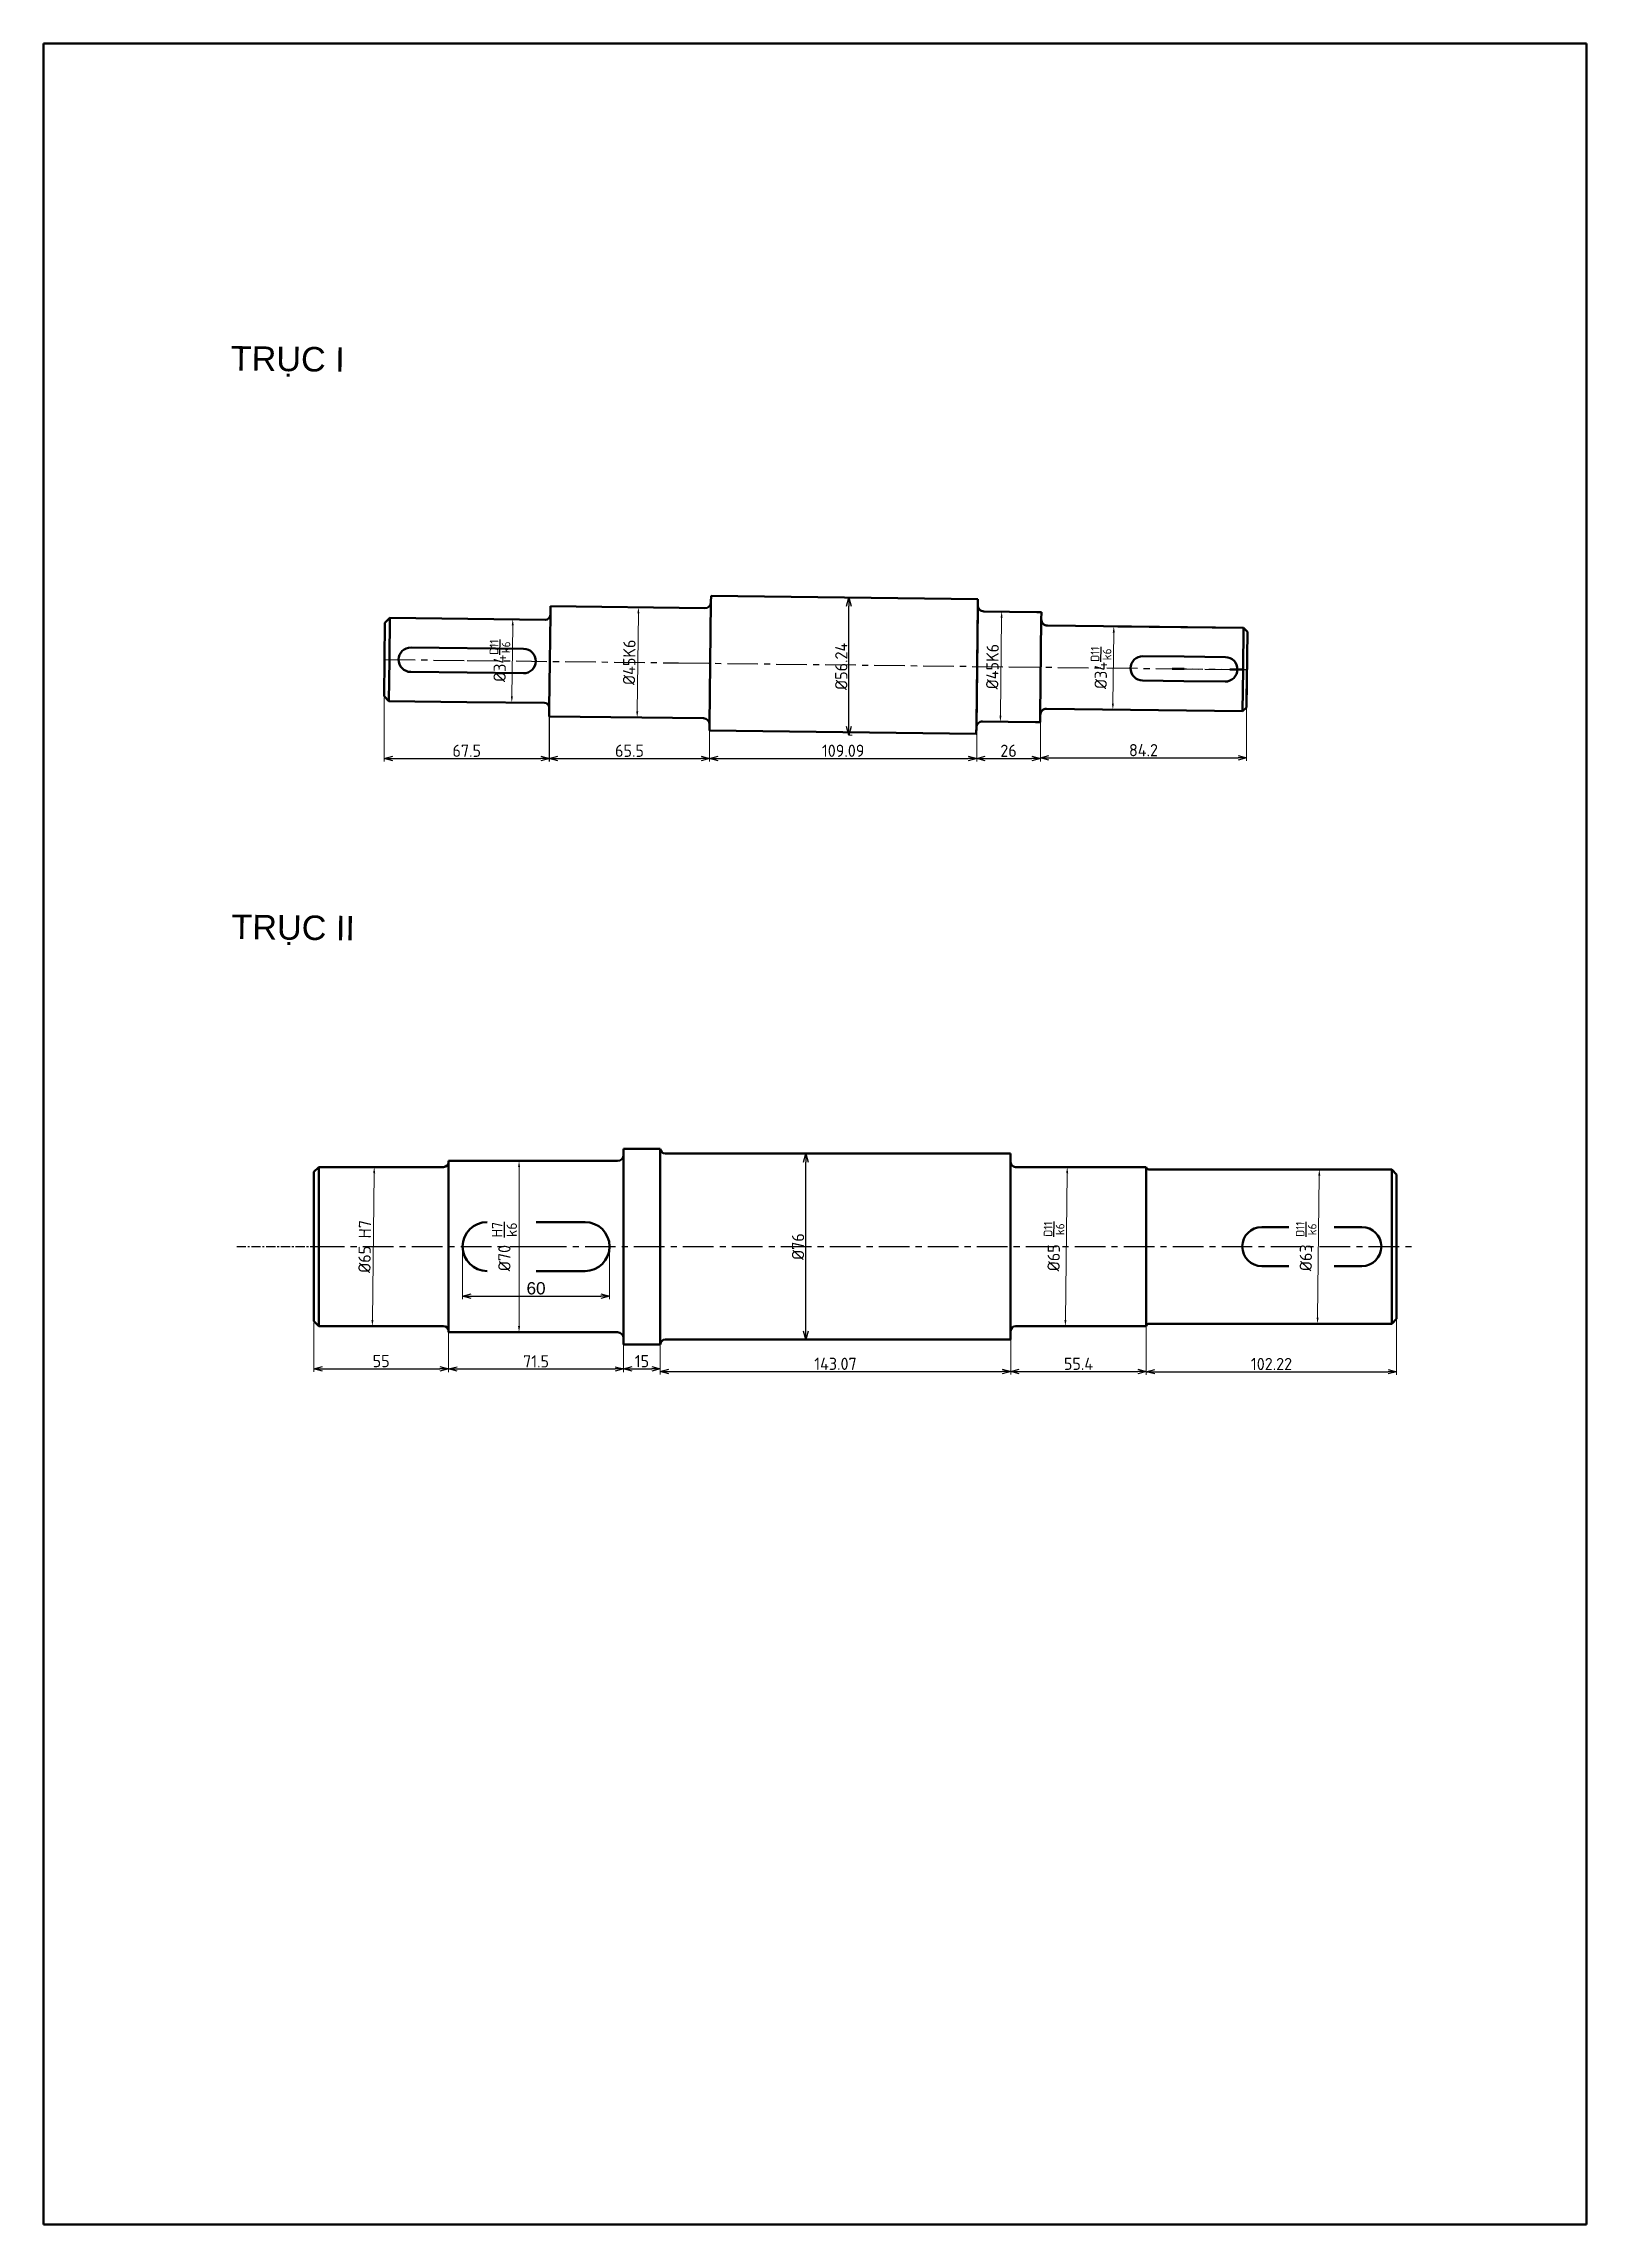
# Model space of a CAD drawing. Header units: millimetres. Extents: x -21370 to -1531, y 2 to 2748.
# Drawn here: x -8042 to -7412, y 1857 to 2748 of the extents above; entities that cross this region are included whole.
import ezdxf

# ---------------------------------------------------------------- set-up
doc = ezdxf.new("R2010")
doc.units = ezdxf.units.MM
doc.header["$LTSCALE"] = 10
doc.header["$MEASUREMENT"] = 0
doc.linetypes.add('CENTER', pattern=[2, 1.25, -0.25, 0.25, -0.25])
for name, color, linetype, lineweight in [('NET TAM', 80, 'CENTER', 25), ('NET ĐẬM', 7, 'Continuous', 50), ('THƯỜNG MẢNH', 110, 'Continuous', 25)]:
    doc.layers.add(name, color=color, linetype=linetype, lineweight=lineweight)
doc.styles.get("Standard").update_dxf_attribs({"font": 'arial.ttf', "height": 5})
doc.styles.add('TCVN', font='arial.ttf')
doc.dimstyles.new('TCVN', dxfattribs={"dimtxt": 2.5, "dimasz": 2.5, "dimexe": 1, "dimexo": 1, "dimgap": 1, "dimtad": 1, "dimtoh": 1, "dimdec": 1, "dimdsep": 46, "dimtxsty": 'TCVN', "dimcen": 0.09, "dimclrd": 2, "dimclre": 2, "dimclrt": 3, "dimadec": 0, "dimazin": 3, "dimtfac": 1, "dimtdec": 1, "dimtmove": 0, "dimatfit": 3, "dimfxl": 1, "dimtolj": 1, "dimtzin": 0, "dimlwd": 13, "dimlwe": 13, "dimarcsym": 1})
doc.dimstyles.new('TCVN$0', dxfattribs={"dimtxt": 3.5, "dimasz": 3.5, "dimexe": 1.25, "dimexo": 0.625, "dimtad": 1, "dimtoh": 1, "dimzin": 12, "dimdsep": 46, "dimtxsty": 'Standard', "dimblk": 'OPEN30', "dimcen": 3.5, "dimclrd": 3, "dimclre": 2, "dimclrt": 1, "dimadec": 0, "dimazin": 3, "dimtp": 0.1, "dimtm": 0.1, "dimtfac": 0.71, "dimtmove": 0, "dimatfit": 3, "dimldrblk": 'OPEN30', "dimfxl": 1, "dimtfillclr": 256, "dimlwd": 25, "dimlwe": 13, "dimarcsym": 1})

msp = doc.modelspace()

# ---------------------------------------------------------------- texts
at = {"layer": 'NET ĐẬM', "char_height": 10, "attachment_point": 1, "rotation": 359.324808}
for s, insert in [('TRỤC I', (-7966.027, 2624.4, -40085.515)), ('TRỤC II', (-7965.748, 2392.123, -40085.515))]:
    msp.add_mtext_dynamic_manual_height_columns(s, width=113.23872, gutter_width=12.5, heights=[0], dxfattribs=dict(at, insert=insert))

# ---------------------------------------------------------------- blocks, each defined once
blk = doc.blocks.new('*D140')
at = {"layer": 'Defpoints', "color": 0, "transparency": 16777216}
for p in [(-7907.49, 2288.96), (-7907.28, 2288.95), (-7908.04, 2223.96)]:
    blk.add_point(p, dxfattribs=at)
at = {"layer": 'THƯỜNG MẢNH', "lineweight": 13, "transparency": 16777216}
for p, q in [((-7908.28, 2288.97), (-7908.49, 2288.97)), ((-7908.23, 2226.46), (-7907.52, 2286.46)), ((-7909.04, 2223.97), (-7909.26, 2223.97))]:
    blk.add_line(p, q, dxfattribs=at)
at = {"layer": 'THƯỜNG MẢNH', "transparency": 16777216}
for points in [[(-7907.94, 2286.46), (-7907.1, 2286.45), (-7907.49, 2288.96)], [(-7908.64, 2226.47), (-7907.81, 2226.46), (-7908.26, 2223.96)]]:
    blk.add_solid(points, dxfattribs=at)
at = {"layer": 'THƯỜNG MẢNH', "color": 3, "transparency": 16777216, "insert": (-7911.38, 2256.5), "char_height": 2.5, "attachment_point": 5, "rotation": 89.32481, "style": 'TCVN'}
blk.add_mtext('\\A1;{\\fTCVN 7284|b0|i0|c0|p34;\\H2x;Ø65 H7}', dxfattribs=at)
blk = doc.blocks.new('*D141')
at = {"layer": 'Defpoints', "color": 0, "transparency": 16777216}
for p in [(-7627.94, 2289), (-7624.49, 2288.96), (-7628.7, 2224)]:
    blk.add_point(p, dxfattribs=at)
at = {"layer": 'THƯỜNG MẢNH', "lineweight": 13, "transparency": 16777216}
for p, q in [((-7626.94, 2288.99), (-7623.49, 2288.95)), ((-7625.23, 2226.46), (-7624.52, 2286.46)), ((-7627.7, 2223.99), (-7624.26, 2223.95))]:
    blk.add_line(p, q, dxfattribs=at)
at = {"layer": 'THƯỜNG MẢNH', "transparency": 16777216}
for points in [[(-7624.94, 2286.46), (-7624.1, 2286.45), (-7624.49, 2288.96)], [(-7625.64, 2226.47), (-7624.81, 2226.46), (-7625.26, 2223.96)]]:
    blk.add_solid(points, dxfattribs=at)
at = {"layer": 'THƯỜNG MẢNH', "color": 3, "transparency": 16777216, "insert": (-7629.96, 2256.52), "char_height": 2.5, "attachment_point": 5, "rotation": 89.32481, "style": 'TCVN'}
blk.add_mtext('\\A1;{\\fTCVN 7284|b0|i0|c0|p34;\\H2x;Ø65 \\H0.7x;\\SD11/k6;}', dxfattribs=at)
blk = doc.blocks.new('*D142')
at = {"layer": 'Defpoints', "color": 0, "transparency": 16777216}
for p in [(-7521.53, 2287.96), (-7521.53, 2287.96), (-7522.28, 2224.96)]:
    blk.add_point(p, dxfattribs=at)
at = {"layer": 'THƯỜNG MẢNH', "lineweight": 13, "transparency": 16777216}
for p, q in [((-7522.25, 2227.46), (-7521.56, 2285.46)), ((-7523.28, 2224.97), (-7523.28, 2224.97))]:
    blk.add_line(p, q, dxfattribs=at)
at = {"layer": 'THƯỜNG MẢNH', "transparency": 16777216}
for points in [[(-7521.98, 2285.46), (-7521.15, 2285.45), (-7521.53, 2287.96)], [(-7522.66, 2227.47), (-7521.83, 2227.46), (-7522.28, 2224.96)]]:
    blk.add_solid(points, dxfattribs=at)
at = {"layer": 'THƯỜNG MẢNH', "color": 3, "transparency": 16777216, "insert": (-7526.99, 2256.52), "char_height": 2.5, "attachment_point": 5, "rotation": 89.32481, "style": 'TCVN'}
blk.add_mtext('\\A1;{\\fTCVN 7284|b0|i0|c0|p34;\\H2x;Ø63 \\H0.7x;\\SD11/k6;}', dxfattribs=at)
blk = doc.blocks.new('*D143')
at = {"layer": 'Defpoints', "color": 0, "transparency": 16777216}
for p in [(-7857.51, 2512.82), (-7857.91, 2478.82), (-7851.32, 2478.74)]:
    blk.add_point(p, dxfattribs=at)
at = {"layer": 'THƯỜNG MẢNH', "color": 2, "lineweight": 13, "transparency": 16777216}
for p, q in [((-7856.51, 2512.8), (-7849.92, 2512.73)), ((-7856.91, 2478.81), (-7850.32, 2478.73))]:
    blk.add_line(p, q, dxfattribs=at)
at = {"layer": 'THƯỜNG MẢNH', "lineweight": 13, "transparency": 16777216}
blk.add_line((-7850.95, 2510.24), (-7851.29, 2481.24), dxfattribs=at)
at = {"layer": 'THƯỜNG MẢNH', "transparency": 16777216}
for points in [[(-7851.36, 2510.24), (-7850.53, 2510.23), (-7850.92, 2512.74)], [(-7851.7, 2481.25), (-7850.87, 2481.24), (-7851.32, 2478.74)]]:
    blk.add_solid(points, dxfattribs=at)
at = {"layer": 'THƯỜNG MẢNH', "color": 3, "transparency": 16777216, "insert": (-7856.2, 2495.8), "char_height": 2.5, "attachment_point": 5, "rotation": 89.32481, "style": 'TCVN'}
blk.add_mtext('\\A1;{\\fTCVN 7284|b0|i0|c0|p34;\\H2x;Ø34\\H0.7x;\\SD11/k6;}', dxfattribs=at)
blk = doc.blocks.new('*D144')
at = {"layer": 'Defpoints', "color": 0, "transparency": 16777216}
for p in [(-7799.59, 2517.63), (-7800.12, 2472.64), (-7800.12, 2472.64)]:
    blk.add_point(p, dxfattribs=at)
at = {"layer": 'THƯỜNG MẢNH', "lineweight": 13, "transparency": 16777216}
blk.add_line((-7799.62, 2515.13), (-7800.09, 2475.14), dxfattribs=at)
at = {"layer": 'THƯỜNG MẢNH', "transparency": 16777216}
for points in [[(-7800.04, 2515.14), (-7799.2, 2515.13), (-7799.59, 2517.63)], [(-7800.51, 2475.14), (-7799.67, 2475.13), (-7800.12, 2472.64)]]:
    blk.add_solid(points, dxfattribs=at)
at = {"layer": 'THƯỜNG MẢNH', "color": 3, "transparency": 16777216, "insert": (-7803.35, 2495.18), "char_height": 2.5, "width": 7.5148, "attachment_point": 5, "rotation": 89.32481, "style": 'TCVN'}
blk.add_mtext('\\A1;{\\fTCVN 7284|b0|i0|c0|p34;\\H2x;Ø45K6}', dxfattribs=at)
blk = doc.blocks.new('*D145')
at = {"layer": 'Defpoints', "color": 0, "transparency": 16777216}
for p in [(-7651.26, 2515.89), (-7651.79, 2470.89), (-7651.79, 2470.89)]:
    blk.add_point(p, dxfattribs=at)
at = {"layer": 'THƯỜNG MẢNH', "color": 2, "lineweight": 13, "transparency": 16777216}
blk.add_line((-7652.26, 2515.9), (-7652.26, 2515.9), dxfattribs=at)
at = {"layer": 'THƯỜNG MẢNH', "lineweight": 13, "transparency": 16777216}
blk.add_line((-7651.29, 2513.39), (-7651.76, 2473.39), dxfattribs=at)
at = {"layer": 'THƯỜNG MẢNH', "transparency": 16777216}
for points in [[(-7651.71, 2513.39), (-7650.88, 2513.38), (-7651.26, 2515.89)], [(-7652.18, 2473.39), (-7651.35, 2473.38), (-7651.79, 2470.89)]]:
    blk.add_solid(points, dxfattribs=at)
at = {"layer": 'THƯỜNG MẢNH', "color": 3, "transparency": 16777216, "insert": (-7655.03, 2493.43), "char_height": 2.5, "width": 3.7005, "attachment_point": 5, "rotation": 89.32481, "style": 'TCVN'}
blk.add_mtext('\\A1;{\\fTCVN 7284|b0|i0|c0|p34;\\H2x;Ø45K6}', dxfattribs=at)
blk = doc.blocks.new('*D146')
at = {"layer": 'Defpoints', "color": 0, "transparency": 16777216}
for p in [(-7606.91, 2509.86), (-7607.31, 2475.87), (-7605.87, 2475.85)]:
    blk.add_point(p, dxfattribs=at)
at = {"layer": 'THƯỜNG MẢNH', "color": 2, "lineweight": 13, "transparency": 16777216}
for p, q in [((-7605.91, 2509.85), (-7604.47, 2509.83)), ((-7606.31, 2475.85), (-7604.87, 2475.84))]:
    blk.add_line(p, q, dxfattribs=at)
at = {"layer": 'THƯỜNG MẢNH', "lineweight": 13, "transparency": 16777216}
blk.add_line((-7605.5, 2507.35), (-7605.84, 2478.35), dxfattribs=at)
at = {"layer": 'THƯỜNG MẢNH', "transparency": 16777216}
for points in [[(-7605.91, 2507.35), (-7605.08, 2507.34), (-7605.47, 2509.85)], [(-7606.26, 2478.35), (-7605.42, 2478.34), (-7605.87, 2475.85)]]:
    blk.add_solid(points, dxfattribs=at)
at = {"layer": 'THƯỜNG MẢNH', "color": 3, "transparency": 16777216, "insert": (-7610.75, 2492.91), "char_height": 2.5, "attachment_point": 5, "rotation": 89.32481, "style": 'TCVN'}
blk.add_mtext('\\A1;{\\fTCVN 7284|b0|i0|c0|p34;\\H2x;Ø34\\H0.7x;\\SD11/k6;}', dxfattribs=at)
blk = doc.blocks.new('*D147')
at = {"layer": 'Defpoints', "color": 0, "transparency": 16777216}
for p in [(-7852.36, 2291.46), (-7848.35, 2291.46), (-7852.36, 2221.46)]:
    blk.add_point(p, dxfattribs=at)
at = {"layer": 'THƯỜNG MẢNH', "lineweight": 13, "transparency": 16777216}
for p, q in [((-7851.36, 2291.46), (-7847.35, 2291.46)), ((-7848.35, 2223.96), (-7848.35, 2288.96)), ((-7851.36, 2221.46), (-7847.35, 2221.46))]:
    blk.add_line(p, q, dxfattribs=at)
at = {"layer": 'THƯỜNG MẢNH', "transparency": 16777216}
for points in [[(-7848.77, 2288.96), (-7847.93, 2288.96), (-7848.35, 2291.46)], [(-7848.77, 2223.96), (-7847.93, 2223.96), (-7848.35, 2221.46)]]:
    blk.add_solid(points, dxfattribs=at)
at = {"layer": 'THƯỜNG MẢNH', "color": 3, "transparency": 16777216, "insert": (-7854.33, 2256.46), "char_height": 2.5, "width": 36.2285, "attachment_point": 5, "rotation": 90, "style": 'TCVN'}
blk.add_mtext('\\A1;{\\fTCVN 7284|b0|i0|c0|p34;\\H2x;Ø70 \\H0.85401x;\\SH7/k6;}', dxfattribs=at)
blk = doc.blocks.new('_Open30')
at = {"color": 0, "linetype": 'ByBlock', "lineweight": -2}
for p, q in [((-1, 0.27), (0, 0)), ((0, 0), (-1, -0.27)), ((0, 0), (-1, 0))]:
    blk.add_line(p, q, dxfattribs=at)
blk = doc.blocks.new('*D148')
at = {"layer": 'Defpoints', "color": 0, "transparency": 16777216}
for p in [(-7903.46, 2481.36), (-7835.96, 2480.56), (-7835.96, 2455.92)]:
    blk.add_point(p, dxfattribs=at)
at = {"layer": 'THƯỜNG MẢNH', "linetype": 'Continuous', "lineweight": 13, "transparency": 16777216}
for p, q in [((-7903.46, 2480.73), (-7903.46, 2454.67)), ((-7835.96, 2479.94), (-7835.96, 2454.67))]:
    blk.add_line(p, q, dxfattribs=at)
at = {"layer": 'THƯỜNG MẢNH', "color": 3, "linetype": 'Continuous', "lineweight": 25, "transparency": 16777216}
blk.add_line((-7899.96, 2455.92), (-7839.46, 2455.92), dxfattribs=at)
at = {"layer": 'THƯỜNG MẢNH', "color": 3, "lineweight": 25, "transparency": 16777216, "xscale": 3.5, "yscale": 3.5, "zscale": 3.5, "rotation": 180}
blk.add_blockref('_Open30', (-7903.46, 2455.92), dxfattribs=at)
at = {"layer": 'THƯỜNG MẢNH', "color": 3, "lineweight": 25, "transparency": 16777216, "xscale": 3.5, "yscale": 3.5, "zscale": 3.5}
blk.add_blockref('_Open30', (-7835.96, 2455.92), dxfattribs=at)
at = {"layer": 'THƯỜNG MẢNH', "transparency": 16777216, "insert": (-7869.71, 2459.04), "char_height": 5, "attachment_point": 5}
blk.add_mtext('{\\fTCVN 7284|b0|i0|c0|p34;67.5}', dxfattribs=at)
blk = doc.blocks.new('*D149')
at = {"layer": 'Defpoints', "color": 0, "transparency": 16777216}
for p in [(-7836.01, 2476.56), (-7770.51, 2475.79), (-7770.51, 2455.92)]:
    blk.add_point(p, dxfattribs=at)
at = {"layer": 'THƯỜNG MẢNH', "linetype": 'Continuous', "lineweight": 13, "transparency": 16777216}
for p, q in [((-7836.01, 2475.94), (-7836.01, 2454.67)), ((-7770.51, 2475.16), (-7770.51, 2454.67))]:
    blk.add_line(p, q, dxfattribs=at)
at = {"layer": 'THƯỜNG MẢNH', "color": 3, "linetype": 'Continuous', "lineweight": 25, "transparency": 16777216}
blk.add_line((-7832.51, 2455.92), (-7774.01, 2455.92), dxfattribs=at)
at = {"layer": 'THƯỜNG MẢNH', "color": 3, "lineweight": 25, "transparency": 16777216, "xscale": 3.5, "yscale": 3.5, "zscale": 3.5, "rotation": 180}
blk.add_blockref('_Open30', (-7836.01, 2455.92), dxfattribs=at)
at = {"layer": 'THƯỜNG MẢNH', "color": 3, "lineweight": 25, "transparency": 16777216, "xscale": 3.5, "yscale": 3.5, "zscale": 3.5}
blk.add_blockref('_Open30', (-7770.51, 2455.92), dxfattribs=at)
at = {"layer": 'THƯỜNG MẢNH', "transparency": 16777216, "insert": (-7803.26, 2459.04), "char_height": 5, "attachment_point": 5}
blk.add_mtext('{\\fTCVN 7284|b0|i0|c0|p34;65.5}', dxfattribs=at)
blk = doc.blocks.new('*D150')
at = {"layer": 'Defpoints', "color": 0, "transparency": 16777216}
for p in [(-7715.47, 2521.64), (-7713.63, 2521.64), (-7714.27, 2465.41)]:
    blk.add_point(p, dxfattribs=at)
at = {"layer": 'THƯỜNG MẢNH', "linetype": 'Continuous', "lineweight": 13, "transparency": 16777216}
for p, q in [((-7714.84, 2521.64), (-7712.38, 2521.64)), ((-7713.65, 2465.41), (-7712.38, 2465.41))]:
    blk.add_line(p, q, dxfattribs=at)
at = {"layer": 'THƯỜNG MẢNH', "color": 3, "linetype": 'Continuous', "lineweight": 25, "transparency": 16777216}
blk.add_line((-7713.63, 2468.91), (-7713.63, 2518.14), dxfattribs=at)
at = {"layer": 'THƯỜNG MẢNH', "color": 3, "lineweight": 25, "transparency": 16777216, "xscale": 3.5, "yscale": 3.5, "zscale": 3.5}
for p, rotation in [((-7713.63, 2521.64), 90), ((-7713.63, 2465.41), 270)]:
    blk.add_blockref('_Open30', p, dxfattribs=dict(at, rotation=rotation))
at = {"layer": 'THƯỜNG MẢNH', "transparency": 16777216, "insert": (-7716.76, 2493.52), "char_height": 5, "width": 53.6482, "attachment_point": 5, "rotation": 90}
blk.add_mtext('{\\fTCVN 7284|b0|i0|c0|p34;\\C3;Ø56.24}', dxfattribs=at)
blk = doc.blocks.new('*D151')
at = {"layer": 'Defpoints', "color": 0, "transparency": 16777216}
for p in [(-7661.45, 2480.25), (-7635.45, 2479.94), (-7635.45, 2455.92)]:
    blk.add_point(p, dxfattribs=at)
at = {"layer": 'THƯỜNG MẢNH', "linetype": 'Continuous', "lineweight": 13, "transparency": 16777216}
for p, q in [((-7661.45, 2479.62), (-7661.45, 2454.67)), ((-7635.45, 2479.32), (-7635.45, 2454.67))]:
    blk.add_line(p, q, dxfattribs=at)
at = {"layer": 'THƯỜNG MẢNH', "color": 3, "linetype": 'Continuous', "lineweight": 25, "transparency": 16777216}
blk.add_line((-7657.95, 2455.92), (-7638.95, 2455.92), dxfattribs=at)
at = {"layer": 'THƯỜNG MẢNH', "color": 3, "lineweight": 25, "transparency": 16777216, "xscale": 3.5, "yscale": 3.5, "zscale": 3.5, "rotation": 180}
blk.add_blockref('_Open30', (-7661.45, 2455.92), dxfattribs=at)
at = {"layer": 'THƯỜNG MẢNH', "color": 3, "lineweight": 25, "transparency": 16777216, "xscale": 3.5, "yscale": 3.5, "zscale": 3.5}
blk.add_blockref('_Open30', (-7635.45, 2455.92), dxfattribs=at)
at = {"layer": 'THƯỜNG MẢNH', "transparency": 16777216, "insert": (-7648.45, 2459.04), "char_height": 5, "attachment_point": 5}
blk.add_mtext('{\\fTCVN 7284|b0|i0|c0|p34;26}', dxfattribs=at)
blk = doc.blocks.new('*D152')
at = {"layer": 'Defpoints', "color": 0, "transparency": 16777216}
for p in [(-7635.45, 2479.94), (-7551.25, 2479.92), (-7551.25, 2456.15)]:
    blk.add_point(p, dxfattribs=at)
at = {"layer": 'THƯỜNG MẢNH', "linetype": 'Continuous', "lineweight": 13, "transparency": 16777216}
for p, q in [((-7635.45, 2479.32), (-7635.45, 2454.9)), ((-7551.25, 2479.3), (-7551.25, 2454.9))]:
    blk.add_line(p, q, dxfattribs=at)
at = {"layer": 'THƯỜNG MẢNH', "color": 3, "linetype": 'Continuous', "lineweight": 25, "transparency": 16777216}
blk.add_line((-7631.95, 2456.15), (-7554.75, 2456.15), dxfattribs=at)
at = {"layer": 'THƯỜNG MẢNH', "color": 3, "lineweight": 25, "transparency": 16777216, "xscale": 3.5, "yscale": 3.5, "zscale": 3.5, "rotation": 180}
blk.add_blockref('_Open30', (-7635.45, 2456.15), dxfattribs=at)
at = {"layer": 'THƯỜNG MẢNH', "color": 3, "lineweight": 25, "transparency": 16777216, "xscale": 3.5, "yscale": 3.5, "zscale": 3.5}
blk.add_blockref('_Open30', (-7551.25, 2456.15), dxfattribs=at)
at = {"layer": 'THƯỜNG MẢNH', "transparency": 16777216, "insert": (-7593.35, 2459.28), "char_height": 5, "attachment_point": 5}
blk.add_mtext('{\\fTCVN 7284|b0|i0|c0|p34;84.2}', dxfattribs=at)
blk = doc.blocks.new('*D153')
at = {"layer": 'Defpoints', "color": 0, "transparency": 16777216}
for p in [(-7932.16, 2225.96), (-7877.16, 2226.88), (-7877.16, 2206.57)]:
    blk.add_point(p, dxfattribs=at)
at = {"layer": 'THƯỜNG MẢNH', "linetype": 'Continuous', "lineweight": 13, "transparency": 16777216}
for p, q in [((-7932.16, 2225.33), (-7932.16, 2205.32)), ((-7877.16, 2226.26), (-7877.16, 2205.32))]:
    blk.add_line(p, q, dxfattribs=at)
at = {"layer": 'THƯỜNG MẢNH', "color": 3, "linetype": 'Continuous', "lineweight": 25, "transparency": 16777216}
blk.add_line((-7928.66, 2206.57), (-7880.66, 2206.57), dxfattribs=at)
at = {"layer": 'THƯỜNG MẢNH', "color": 3, "lineweight": 25, "transparency": 16777216, "xscale": 3.5, "yscale": 3.5, "zscale": 3.5, "rotation": 180}
blk.add_blockref('_Open30', (-7932.16, 2206.57), dxfattribs=at)
at = {"layer": 'THƯỜNG MẢNH', "color": 3, "lineweight": 25, "transparency": 16777216, "xscale": 3.5, "yscale": 3.5, "zscale": 3.5}
blk.add_blockref('_Open30', (-7877.16, 2206.57), dxfattribs=at)
at = {"layer": 'THƯỜNG MẢNH', "transparency": 16777216, "insert": (-7904.66, 2209.69), "char_height": 5, "attachment_point": 5}
blk.add_mtext('{\\fTCVN 7284|b0|i0|c0|p34;55}', dxfattribs=at)
blk = doc.blocks.new('*D154')
at = {"layer": 'Defpoints', "color": 0, "transparency": 16777216}
for p in [(-7877.16, 2226.88), (-7805.66, 2226.88), (-7805.66, 2206.45)]:
    blk.add_point(p, dxfattribs=at)
at = {"layer": 'THƯỜNG MẢNH', "linetype": 'Continuous', "lineweight": 13, "transparency": 16777216}
for p, q in [((-7877.16, 2226.26), (-7877.16, 2205.2)), ((-7805.66, 2226.26), (-7805.66, 2205.2))]:
    blk.add_line(p, q, dxfattribs=at)
at = {"layer": 'THƯỜNG MẢNH', "color": 3, "linetype": 'Continuous', "lineweight": 25, "transparency": 16777216}
blk.add_line((-7873.66, 2206.45), (-7809.16, 2206.45), dxfattribs=at)
at = {"layer": 'THƯỜNG MẢNH', "color": 3, "lineweight": 25, "transparency": 16777216, "xscale": 3.5, "yscale": 3.5, "zscale": 3.5, "rotation": 180}
blk.add_blockref('_Open30', (-7877.16, 2206.45), dxfattribs=at)
at = {"layer": 'THƯỜNG MẢNH', "color": 3, "lineweight": 25, "transparency": 16777216, "xscale": 3.5, "yscale": 3.5, "zscale": 3.5}
blk.add_blockref('_Open30', (-7805.66, 2206.45), dxfattribs=at)
at = {"layer": 'THƯỜNG MẢNH', "transparency": 16777216, "insert": (-7841.41, 2209.57), "char_height": 5, "attachment_point": 5}
blk.add_mtext('{\\fTCVN 7284|b0|i0|c0|p34;71.5}', dxfattribs=at)
blk = doc.blocks.new('*D155')
at = {"layer": 'Defpoints', "color": 0, "transparency": 16777216}
for p in [(-7805.66, 2226.88), (-7790.66, 2226.88), (-7790.66, 2206.53)]:
    blk.add_point(p, dxfattribs=at)
at = {"layer": 'THƯỜNG MẢNH', "linetype": 'Continuous', "lineweight": 13, "transparency": 16777216}
for p, q in [((-7805.66, 2226.26), (-7805.66, 2205.28)), ((-7790.66, 2226.26), (-7790.66, 2205.28))]:
    blk.add_line(p, q, dxfattribs=at)
at = {"layer": 'THƯỜNG MẢNH', "color": 3, "linetype": 'Continuous', "lineweight": 25, "transparency": 16777216}
blk.add_line((-7802.16, 2206.53), (-7794.16, 2206.53), dxfattribs=at)
at = {"layer": 'THƯỜNG MẢNH', "color": 3, "lineweight": 25, "transparency": 16777216, "xscale": 3.5, "yscale": 3.5, "zscale": 3.5, "rotation": 180}
blk.add_blockref('_Open30', (-7805.66, 2206.53), dxfattribs=at)
at = {"layer": 'THƯỜNG MẢNH', "color": 3, "lineweight": 25, "transparency": 16777216, "xscale": 3.5, "yscale": 3.5, "zscale": 3.5}
blk.add_blockref('_Open30', (-7790.66, 2206.53), dxfattribs=at)
at = {"layer": 'THƯỜNG MẢNH', "transparency": 16777216, "insert": (-7798.16, 2209.65), "char_height": 5, "attachment_point": 5}
blk.add_mtext('{\\fTCVN 7284|b0|i0|c0|p34;15}', dxfattribs=at)
blk = doc.blocks.new('*D156')
at = {"layer": 'Defpoints', "color": 0, "transparency": 16777216}
for p in [(-7647.59, 2229.12), (-7592.19, 2229.12), (-7592.19, 2205.43)]:
    blk.add_point(p, dxfattribs=at)
at = {"layer": 'THƯỜNG MẢNH', "linetype": 'Continuous', "lineweight": 13, "transparency": 16777216}
for p, q in [((-7647.59, 2228.49), (-7647.59, 2204.18)), ((-7592.19, 2228.49), (-7592.19, 2204.18))]:
    blk.add_line(p, q, dxfattribs=at)
at = {"layer": 'THƯỜNG MẢNH', "color": 3, "linetype": 'Continuous', "lineweight": 25, "transparency": 16777216}
blk.add_line((-7644.09, 2205.43), (-7595.69, 2205.43), dxfattribs=at)
at = {"layer": 'THƯỜNG MẢNH', "color": 3, "lineweight": 25, "transparency": 16777216, "xscale": 3.5, "yscale": 3.5, "zscale": 3.5, "rotation": 180}
blk.add_blockref('_Open30', (-7647.59, 2205.43), dxfattribs=at)
at = {"layer": 'THƯỜNG MẢNH', "color": 3, "lineweight": 25, "transparency": 16777216, "xscale": 3.5, "yscale": 3.5, "zscale": 3.5}
blk.add_blockref('_Open30', (-7592.19, 2205.43), dxfattribs=at)
at = {"layer": 'THƯỜNG MẢNH', "transparency": 16777216, "insert": (-7619.89, 2208.56), "char_height": 5, "attachment_point": 5}
blk.add_mtext('{\\fTCVN 7284|b0|i0|c0|p34;55.4}', dxfattribs=at)
blk = doc.blocks.new('*D157')
at = {"layer": 'Defpoints', "color": 0, "transparency": 16777216}
for p in [(-7592.19, 2229.12), (-7489.97, 2229.12), (-7489.97, 2205.35)]:
    blk.add_point(p, dxfattribs=at)
at = {"layer": 'THƯỜNG MẢNH', "linetype": 'Continuous', "lineweight": 13, "transparency": 16777216}
for p, q in [((-7592.19, 2228.49), (-7592.19, 2204.1)), ((-7489.97, 2228.49), (-7489.97, 2204.1))]:
    blk.add_line(p, q, dxfattribs=at)
at = {"layer": 'THƯỜNG MẢNH', "color": 3, "linetype": 'Continuous', "lineweight": 25, "transparency": 16777216}
blk.add_line((-7588.69, 2205.35), (-7493.47, 2205.35), dxfattribs=at)
at = {"layer": 'THƯỜNG MẢNH', "color": 3, "lineweight": 25, "transparency": 16777216, "xscale": 3.5, "yscale": 3.5, "zscale": 3.5, "rotation": 180}
blk.add_blockref('_Open30', (-7592.19, 2205.35), dxfattribs=at)
at = {"layer": 'THƯỜNG MẢNH', "color": 3, "lineweight": 25, "transparency": 16777216, "xscale": 3.5, "yscale": 3.5, "zscale": 3.5}
blk.add_blockref('_Open30', (-7489.97, 2205.35), dxfattribs=at)
at = {"layer": 'THƯỜNG MẢNH', "transparency": 16777216, "insert": (-7541.08, 2208.48), "char_height": 5, "attachment_point": 5}
blk.add_mtext('{\\fTCVN 7284|b0|i0|c0|p34;102.22}', dxfattribs=at)
blk = doc.blocks.new('*D158')
at = {"layer": 'Defpoints', "color": 0, "transparency": 16777216}
for p in [(-7790.66, 2224.31), (-7647.59, 2224.31), (-7647.59, 2205.43)]:
    blk.add_point(p, dxfattribs=at)
at = {"layer": 'THƯỜNG MẢNH', "linetype": 'Continuous', "lineweight": 13, "transparency": 16777216}
for p, q in [((-7790.66, 2223.68), (-7790.66, 2204.18)), ((-7647.59, 2223.68), (-7647.59, 2204.18))]:
    blk.add_line(p, q, dxfattribs=at)
at = {"layer": 'THƯỜNG MẢNH', "color": 3, "linetype": 'Continuous', "lineweight": 25, "transparency": 16777216}
blk.add_line((-7787.16, 2205.43), (-7651.09, 2205.43), dxfattribs=at)
at = {"layer": 'THƯỜNG MẢNH', "color": 3, "lineweight": 25, "transparency": 16777216, "xscale": 3.5, "yscale": 3.5, "zscale": 3.5, "rotation": 180}
blk.add_blockref('_Open30', (-7790.66, 2205.43), dxfattribs=at)
at = {"layer": 'THƯỜNG MẢNH', "color": 3, "lineweight": 25, "transparency": 16777216, "xscale": 3.5, "yscale": 3.5, "zscale": 3.5}
blk.add_blockref('_Open30', (-7647.59, 2205.43), dxfattribs=at)
at = {"layer": 'THƯỜNG MẢNH', "transparency": 16777216, "insert": (-7719.13, 2208.56), "char_height": 5, "attachment_point": 5}
blk.add_mtext('{\\fTCVN 7284|b0|i0|c0|p34;143.07}', dxfattribs=at)
blk = doc.blocks.new('*D159')
at = {"layer": 'Defpoints', "color": 0, "transparency": 16777216}
for p in [(-7770.54, 2473.4), (-7661.45, 2473.4), (-7661.45, 2455.92)]:
    blk.add_point(p, dxfattribs=at)
at = {"layer": 'THƯỜNG MẢNH', "linetype": 'Continuous', "lineweight": 13, "transparency": 16777216}
for p, q in [((-7770.54, 2472.77), (-7770.54, 2454.67)), ((-7661.45, 2472.77), (-7661.45, 2454.67))]:
    blk.add_line(p, q, dxfattribs=at)
at = {"layer": 'THƯỜNG MẢNH', "color": 3, "linetype": 'Continuous', "lineweight": 25, "transparency": 16777216}
blk.add_line((-7767.04, 2455.92), (-7664.95, 2455.92), dxfattribs=at)
at = {"layer": 'THƯỜNG MẢNH', "color": 3, "lineweight": 25, "transparency": 16777216, "xscale": 3.5, "yscale": 3.5, "zscale": 3.5, "rotation": 180}
blk.add_blockref('_Open30', (-7770.54, 2455.92), dxfattribs=at)
at = {"layer": 'THƯỜNG MẢNH', "color": 3, "lineweight": 25, "transparency": 16777216, "xscale": 3.5, "yscale": 3.5, "zscale": 3.5}
blk.add_blockref('_Open30', (-7661.45, 2455.92), dxfattribs=at)
at = {"layer": 'THƯỜNG MẢNH', "color": 1, "transparency": 16777216, "insert": (-7716, 2459.04), "char_height": 5, "attachment_point": 5}
blk.add_mtext('{\\fTCVN 7284|b0|i0|c0|p34;\\C256;109.09}', dxfattribs=at)
blk = doc.blocks.new('*D160')
at = {"layer": 'Defpoints', "color": 0, "transparency": 16777216}
for p in [(-7871.41, 2256.46), (-7811.41, 2256.46), (-7811.41, 2236.21)]:
    blk.add_point(p, dxfattribs=at)
at = {"layer": 'THƯỜNG MẢNH', "linetype": 'Continuous', "lineweight": 13, "transparency": 16777216}
for p, q in [((-7871.41, 2255.83), (-7871.41, 2234.96)), ((-7811.41, 2255.83), (-7811.41, 2234.96))]:
    blk.add_line(p, q, dxfattribs=at)
at = {"layer": 'THƯỜNG MẢNH', "color": 3, "linetype": 'Continuous', "lineweight": 25, "transparency": 16777216}
blk.add_line((-7867.91, 2236.21), (-7814.91, 2236.21), dxfattribs=at)
at = {"layer": 'THƯỜNG MẢNH', "color": 3, "lineweight": 25, "transparency": 16777216, "xscale": 3.5, "yscale": 3.5, "zscale": 3.5, "rotation": 180}
blk.add_blockref('_Open30', (-7871.41, 2236.21), dxfattribs=at)
at = {"layer": 'THƯỜNG MẢNH', "color": 3, "lineweight": 25, "transparency": 16777216, "xscale": 3.5, "yscale": 3.5, "zscale": 3.5}
blk.add_blockref('_Open30', (-7811.41, 2236.21), dxfattribs=at)
at = {"layer": 'THƯỜNG MẢNH', "transparency": 16777216, "insert": (-7841.41, 2239.39), "char_height": 5, "attachment_point": 5}
blk.add_mtext('60', dxfattribs=at)
blk = doc.blocks.new('*D161')
at = {"layer": 'Defpoints', "color": 0, "transparency": 16777216}
for p in [(-7731.29, 2294.46), (-7723.02, 2294.46), (-7723.02, 2218.46)]:
    blk.add_point(p, dxfattribs=at)
at = {"layer": 'THƯỜNG MẢNH', "color": 2, "linetype": 'Continuous', "lineweight": 13, "transparency": 16777216}
for p, q in [((-7723.65, 2294.46), (-7732.54, 2294.46)), ((-7723.65, 2218.46), (-7732.54, 2218.46))]:
    blk.add_line(p, q, dxfattribs=at)
at = {"layer": 'THƯỜNG MẢNH', "color": 3, "linetype": 'Continuous', "lineweight": 25, "transparency": 16777216}
blk.add_line((-7731.29, 2221.96), (-7731.29, 2290.96), dxfattribs=at)
at = {"layer": 'THƯỜNG MẢNH', "color": 3, "lineweight": 25, "transparency": 16777216, "xscale": 3.5, "yscale": 3.5, "zscale": 3.5}
for p, rotation in [((-7731.29, 2294.46), 90), ((-7731.29, 2218.46), 270)]:
    blk.add_blockref('_Open30', p, dxfattribs=dict(at, rotation=rotation))
at = {"layer": 'THƯỜNG MẢNH', "color": 1, "transparency": 16777216, "insert": (-7734.42, 2256.46), "char_height": 5, "width": 5.3024, "attachment_point": 5, "rotation": 90}
blk.add_mtext('{\\fTCVN 7284|b0|i0|c0|p34;\\C3;Ø76}', dxfattribs=at)

# ---------------------------------------------------------------- dimensions: what is measured, and where the dimension line sits
at = {"layer": 'THƯỜNG MẢNH'}
for base, p1, p2, angle, text, dimstyle, override, picture, middle in [((-7713.634, 2521.643, -40085.515), (-7714.275, 2465.406, -40085.515), (-7715.468, 2521.643, -40085.515), 90, '{\\fTCVN 7284|b0|i0|c0|p34;\\C3;Ø<>}', 'TCVN$0', {"dimclre": 256, "dimclrt": 256}, '*D150', (-7716.759, 2493.525, -40085.515)), ((-7851.317, 2478.741, -40085.515), (-7857.506, 2512.817, -40085.515), (-7857.907, 2478.819, -40085.515), 89.324808, '{\\fTCVN 7284|b0|i0|c0|p34;\\H2x;Ø<>\\H0.7x;\\SD11/k6;}', 'TCVN', {"dimclrd": 256}, '*D143', (-7856.199, 2495.8, -40085.515)), ((-7800.119, 2472.638, -40085.515), (-7799.589, 2517.634, -40085.515), (-7800.119, 2472.638, -40085.515), 89.324808, '{\\fTCVN 7284|b0|i0|c0|p34;\\H2x;Ø<>K6}', 'TCVN', {"dimclrd": 256}, '*D144', (-7803.354, 2495.177, -40085.515)), ((-7651.793, 2470.889, -40085.515), (-7651.262, 2515.886, -40085.515), (-7651.793, 2470.889, -40085.515), 89.324808, '{\\fTCVN 7284|b0|i0|c0|p34;\\H2x;Ø<>K6}', 'TCVN', {"dimclrd": 256}, '*D145', (-7655.027, 2493.429, -40085.515)), ((-7605.869, 2475.849, -40085.515), (-7606.906, 2509.863, -40085.515), (-7607.307, 2475.866, -40085.515), 89.324808, '{\\fTCVN 7284|b0|i0|c0|p34;\\H2x;Ø<>\\H0.7x;\\SD11/k6;}', 'TCVN', {"dimclrd": 256}, '*D146', (-7610.752, 2492.907, -40085.515)), ((-7848.351, 2291.459, -40085.515), (-7852.357, 2221.459, -40085.515), (-7852.357, 2291.459, -40085.515), 90, '{\\fTCVN 7284|b0|i0|c0|p34;\\H2x;Ø<> \\H0.85401x;\\SH7/k6;}', 'TCVN', {"dimclrd": 256, "dimclre": 256}, '*D147', (-7854.333, 2256.459, -40085.515)), ((-7907.491, 2288.957, -40085.515), (-7908.041, 2223.959, -40085.515), (-7907.276, 2288.954, -40085.515), 89.324808, '{\\fTCVN 7284|b0|i0|c0|p34;\\H2x;Ø65 H7}', 'TCVN', {"dimclrd": 256, "dimclre": 256}, '*D140', (-7911.375, 2256.5, -40085.515)), ((-7624.491, 2288.957, -40085.515), (-7628.703, 2224.002, -40085.515), (-7627.938, 2288.998, -40085.515), 89.324808, '{\\fTCVN 7284|b0|i0|c0|p34;\\H2x;Ø<> \\H0.7x;\\SD11/k6;}', 'TCVN', {"dimclrd": 256, "dimclre": 256}, '*D141', (-7629.957, 2256.519, -40085.515)), ((-7521.534, 2287.957, -40085.515), (-7522.277, 2224.961, -40085.515), (-7521.534, 2287.957, -40085.515), 89.324808, '{\\fTCVN 7284|b0|i0|c0|p34;\\H2x;Ø<> \\H0.7x;\\SD11/k6;}', 'TCVN', {"dimclrd": 256, "dimclre": 256}, '*D142', (-7526.988, 2256.519, -40085.515))]:
    dim = msp.add_linear_dim(base=base, p1=p1, p2=p2, angle=angle, text=text, dimstyle=dimstyle, override=override, dxfattribs=at)
    dim.commit()
    dim.dimension.update_dxf_attribs({"geometry": picture, "text_midpoint": middle})
for base, p1, p2, text, override, picture, middle in [((-7835.961, 2455.9166, -40085.5146), (-7903.4563, 2481.3559, -40085.5146), (-7835.961, 2480.5605, -40085.5146), '{\\fTCVN 7284|b0|i0|c0|p34;<>}', {"dimclre": 256, "dimclrt": 256}, '*D148', (-7869.7086, 2459.0416, -40085.5146)), ((-7635.455, 2455.917, -40085.515), (-7661.453, 2480.248, -40085.515), (-7635.455, 2479.941, -40085.515), '{\\fTCVN 7284|b0|i0|c0|p34;<>}', {"dimclre": 256, "dimclrt": 256}, '*D151', (-7648.454, 2459.042, -40085.515)), ((-7551.254, 2456.151, -40085.515), (-7635.455, 2479.941, -40085.515), (-7551.254, 2479.922, -40085.515), '{\\fTCVN 7284|b0|i0|c0|p34;<>}', {"dimclre": 256, "dimclrt": 256}, '*D152', (-7593.354, 2459.276, -40085.515)), ((-7770.5127, 2455.9166, -40085.5146), (-7836.0081, 2476.5608, -40085.5146), (-7770.5127, 2475.7889, -40085.5146), '{\\fTCVN 7284|b0|i0|c0|p34;<>}', {"dimclre": 256, "dimclrt": 256}, '*D149', (-7803.2604, 2459.0416, -40085.5146)), ((-7661.453, 2455.917, -40085.515), (-7770.541, 2473.397, -40085.515), (-7661.453, 2473.397, -40085.515), '{\\fTCVN 7284|b0|i0|c0|p34;\\C256;<>}', {"dimclre": 256}, '*D159', (-7715.997, 2459.042, -40085.515)), ((-7592.195, 2205.433, -40085.515), (-7647.594, 2229.119, -40085.515), (-7592.195, 2229.119, -40085.515), '{\\fTCVN 7284|b0|i0|c0|p34;<>}', {"dimclre": 256, "dimclrt": 256}, '*D156', (-7619.894, 2208.558, -40085.515)), ((-7489.96968, 2205.35321, -40085.51461), (-7592.19466, 2229.11939, -40085.51461), (-7489.96968, 2229.11939, -40085.51461), '{\\fTCVN 7284|b0|i0|c0|p34;<>}', {"dimclre": 256, "dimclrt": 256}, '*D157', (-7541.08217, 2208.47821, -40085.51461)), ((-7877.16, 2206.569, -40085.515), (-7932.16, 2225.959, -40085.515), (-7877.16, 2226.882, -40085.515), '{\\fTCVN 7284|b0|i0|c0|p34;<>}', {"dimclre": 256, "dimclrt": 256}, '*D153', (-7904.66, 2209.694, -40085.515)), ((-7805.66, 2206.449, -40085.515), (-7877.16, 2226.882, -40085.515), (-7805.66, 2226.882, -40085.515), '{\\fTCVN 7284|b0|i0|c0|p34;<>}', {"dimclre": 256, "dimclrt": 256}, '*D154', (-7841.41, 2209.574, -40085.515)), ((-7790.66, 2206.525, -40085.515), (-7805.66, 2226.882, -40085.515), (-7790.66, 2226.882, -40085.515), '{\\fTCVN 7284|b0|i0|c0|p34;<>}', {"dimclre": 256, "dimclrt": 256}, '*D155', (-7798.16, 2209.65, -40085.515)), ((-7647.594, 2205.433, -40085.515), (-7790.66, 2224.308, -40085.515), (-7647.594, 2224.308, -40085.515), '{\\fTCVN 7284|b0|i0|c0|p34;<>}', {"dimclre": 256, "dimclrt": 256}, '*D158', (-7719.127, 2208.558, -40085.515))]:
    dim = msp.add_linear_dim(base=base, p1=p1, p2=p2, text=text, dimstyle='TCVN$0', override=override, dxfattribs=at)
    dim.commit()
    dim.dimension.update_dxf_attribs({"geometry": picture, "text_midpoint": middle})
dim = msp.add_linear_dim(base=(-7731.294, 2294.459, -40085.515), p1=(-7723.024, 2218.46, -40085.515), p2=(-7723.024, 2294.459, -40085.515), angle=90, text='{\\fTCVN 7284|b0|i0|c0|p34;\\C3;Ø<>}', dimstyle='TCVN$0', dxfattribs=at)
dim.commit()
dim.dimension.update_dxf_attribs({"geometry": '*D161', "text_midpoint": (-7734.419, 2256.459, -40085.515)})
dim = msp.add_linear_dim(base=(-7811.41, 2236.214, -40085.515), p1=(-7871.41, 2256.459, -40085.515), p2=(-7811.41, 2256.459, -40085.515), dimstyle='TCVN$0', override={"dimclre": 256, "dimclrt": 256}, dxfattribs=at)
dim.commit()
dim.dimension.update_dxf_attribs({"geometry": '*D160', "text_midpoint": (-7841.41, 2239.392, -40085.515)})

# ---------------------------------------------------------------- linework, layer by layer
at = {"layer": 'NET TAM'}
for p, q in [((-7903.28, 2496.355, -40085.515), (-7869.532, 2495.957, -40085.515)), ((-7903.28, 2496.355, -40085.515), (-7869.532, 2495.957, -40085.515)), ((-7903.28, 2496.355, -40085.515), (-7869.532, 2495.957, -40085.515)), ((-7903.28, 2496.355, -40085.515), (-7869.532, 2495.957, -40085.515)), ((-7869.532, 2495.957, -40085.515), (-7783.288, 2494.941, -40085.515)), ((-7869.532, 2495.957, -40085.515), (-7783.288, 2494.941, -40085.515)), ((-7869.532, 2495.957, -40085.515), (-7783.288, 2494.941, -40085.515)), ((-7869.532, 2495.957, -40085.515), (-7783.288, 2494.941, -40085.515)), ((-7783.288, 2494.941, -40085.515), (-7648.297, 2493.35, -40085.515)), ((-7783.288, 2494.941, -40085.515), (-7648.297, 2493.35, -40085.515)), ((-7783.288, 2494.941, -40085.515), (-7648.297, 2493.35, -40085.515)), ((-7783.288, 2494.941, -40085.515), (-7648.297, 2493.35, -40085.515)), ((-7648.297, 2493.35, -40085.515), (-7551.109, 2492.205, -40085.515)), ((-7581.625, 2492.564, -40085.515), (-7552.377, 2492.22, -40085.515)), ((-7581.625, 2492.564, -40085.515), (-7552.377, 2492.22, -40085.515)), ((-7581.625, 2492.564, -40085.515), (-7552.377, 2492.22, -40085.515)), ((-7932.16, 2256.459, -40085.515), (-7841.41, 2256.459, -40085.515)), ((-7841.41, 2256.459, -40085.515), (-7482.713, 2256.459, -40085.515))]:
    msp.add_line(p, q, dxfattribs=at)
at = {"layer": 'NET TAM', "ltscale": 0.3}
msp.add_line((-7963.623, 2256.46, -40085.515), (-7932.16, 2256.46, -40085.515), dxfattribs=at)
at = {"layer": 'NET ĐẬM'}
for p, q in [((-8042.495, 1856.959, -40085.515), (-8042.495, 2747.959, -40085.515)), ((-8042.495, 2747.959, -40085.515), (-7412.495, 2747.959, -40085.515)), ((-7412.495, 2747.959, -40085.515), (-7412.495, 1856.959, -40085.515)), ((-7769.994, 2519.786, -40085.515), (-7769.965, 2522.286, -40085.515)), ((-7901.079, 2513.33, -40085.515), (-7903.103, 2511.354, -40085.515)), ((-7901.28, 2496.331, -40085.515), (-7901.079, 2513.33, -40085.515)), ((-7901.079, 2513.33, -40085.515), (-7869.332, 2512.956, -40085.515)), ((-7835.56, 2514.558, -40085.515), (-7835.519, 2518.058, -40085.515)), ((-7660.972, 2521.001, -40085.515), (-7661.014, 2517.501, -40085.515)), ((-7658.531, 2515.972, -40085.515), (-7648.032, 2515.848, -40085.515)), ((-7635.033, 2515.695, -40085.515), (-7648.032, 2515.848, -40085.515)), ((-7636.873, 2515.717, -40085.515), (-7635.033, 2515.695, -40085.515)), ((-7903.28, 2496.355, -40085.515), (-7903.103, 2511.354, -40085.515)), ((-7552.664, 2492.223, -40085.515), (-7552.464, 2509.222, -40085.515)), ((-7550.927, 2507.627, -40085.515), (-7552.464, 2509.222, -40085.515)), ((-7903.28, 2496.355, -40085.515), (-7903.456, 2481.356, -40085.515)), ((-7901.28, 2496.331, -40085.515), (-7901.48, 2479.332, -40085.515)), ((-7892.471, 2501.228, -40085.515), (-7846.475, 2500.686, -40085.515)), ((-7835.784, 2495.559, -40085.515), (-7836.008, 2476.561, -40085.515)), ((-7576.743, 2497.507, -40085.515), (-7593.582, 2497.705, -40085.515)), ((-7576.743, 2497.507, -40085.515), (-7559.904, 2497.309, -40085.515)), ((-7892.589, 2491.229, -40085.515), (-7846.592, 2490.686, -40085.515)), ((-7593.7, 2487.706, -40085.515), (-7576.861, 2487.508, -40085.515)), ((-7581.625, 2492.564, -40085.515), (-7576.797, 2492.507, -40085.515)), ((-7560.022, 2487.309, -40085.515), (-7576.861, 2487.508, -40085.515)), ((-7558.142, 2492.287, -40085.515), (-7552.377, 2492.22, -40085.515)), ((-7552.664, 2492.223, -40085.515), (-7552.864, 2475.224, -40085.515)), ((-7551.109, 2492.205, -40085.515), (-7551.291, 2476.761, -40085.515)), ((-7901.48, 2479.332, -40085.515), (-7903.456, 2481.356, -40085.515)), ((-7901.48, 2479.332, -40085.515), (-7869.732, 2478.958, -40085.515)), ((-7837.984, 2478.584, -40085.515), (-7869.732, 2478.958, -40085.515)), ((-7836.008, 2476.561, -40085.515), (-7836.049, 2473.061, -40085.515)), ((-7770.583, 2469.789, -40085.515), (-7770.613, 2467.29, -40085.515)), ((-7661.621, 2466.005, -40085.515), (-7661.58, 2469.505, -40085.515)), ((-7659.062, 2470.975, -40085.515), (-7648.563, 2470.851, -40085.515)), ((-7635.564, 2470.698, -40085.515), (-7648.563, 2470.851, -40085.515)), ((-7637.403, 2470.72, -40085.515), (-7635.564, 2470.698, -40085.515)), ((-7551.291, 2476.739, -40085.515), (-7552.865, 2475.222, -40085.515)), ((-7877.16, 2291.459, -40085.515), (-7877.16, 2256.459, -40085.515)), ((-7841.41, 2291.459, -40085.515), (-7808.16, 2291.459, -40085.515)), ((-7805.66, 2296.459, -40085.515), (-7805.66, 2256.459, -40085.515)), ((-7805.66, 2296.459, -40085.515), (-7790.66, 2296.459, -40085.515)), ((-7790.66, 2296.459, -40085.515), (-7790.66, 2256.459, -40085.515)), ((-7788.66, 2294.459, -40085.515), (-7647.594, 2294.459, -40085.515)), ((-7788.659, 2294.459, -40085.515), (-7647.594, 2294.459, -40085.515)), ((-7647.594, 2294.459, -40085.515), (-7647.594, 2256.459, -40085.515)), ((-7932.16, 2286.959, -40085.515), (-7930.16, 2288.959, -40085.515)), ((-7932.16, 2286.959, -40085.515), (-7932.16, 2256.459, -40085.515)), ((-7930.16, 2223.959, -40085.515), (-7930.16, 2288.959, -40085.515)), ((-7930.16, 2288.959, -40085.515), (-7879.16, 2288.959, -40085.515)), ((-7930.16, 2256.459, -40085.515), (-7930.16, 2288.959, -40085.515)), ((-7930.16, 2288.959, -40085.515), (-7930.16, 2223.959, -40085.515)), ((-7612.97, 2288.959, -40085.515), (-7645.594, 2288.959, -40085.515)), ((-7614.153, 2288.946, -40085.515), (-7594.904, 2288.959, -40085.515)), ((-7612.97, 2288.959, -40085.515), (-7612.97, 2288.959, -40085.515)), ((-7594.904, 2288.959, -40085.515), (-7592.195, 2288.959, -40085.515)), ((-7592.195, 2288.959, -40085.515), (-7592.195, 2256.459, -40085.515)), ((-7491.97, 2287.959, -40085.515), (-7591.195, 2287.959, -40085.515)), ((-7489.97, 2285.959, -40085.515), (-7491.97, 2287.959, -40085.515)), ((-7491.97, 2256.459, -40085.515), (-7491.97, 2287.959, -40085.515)), ((-7489.97, 2256.459, -40085.515), (-7489.97, 2285.959, -40085.515)), ((-7821.41, 2266.459, -40085.515), (-7841.41, 2266.459, -40085.515)), ((-7545.012, 2264.459, -40085.515), (-7533.952, 2264.459, -40085.515)), ((-7504.22, 2264.459, -40085.515), (-7515.457, 2264.459, -40085.515)), ((-7932.16, 2225.959, -40085.515), (-7932.16, 2256.459, -40085.515)), ((-7932.16, 2225.959, -40085.515), (-7932.16, 2256.459, -40085.515)), ((-7930.16, 2256.459, -40085.515), (-7930.16, 2223.959, -40085.515)), ((-7930.16, 2256.459, -40085.515), (-7930.16, 2223.959, -40085.515)), ((-7805.66, 2216.459, -40085.515), (-7805.66, 2256.459, -40085.515)), ((-7790.66, 2216.459, -40085.515), (-7790.66, 2256.459, -40085.515)), ((-7647.594, 2218.459, -40085.515), (-7647.594, 2256.459, -40085.515)), ((-7592.195, 2223.959, -40085.515), (-7592.195, 2256.459, -40085.515)), ((-7491.97, 2256.459, -40085.515), (-7491.97, 2224.959, -40085.515)), ((-7489.97, 2256.459, -40085.515), (-7489.97, 2226.959, -40085.515)), ((-7821.41, 2246.459, -40085.515), (-7841.41, 2246.459, -40085.515)), ((-7545.012, 2248.459, -40085.515), (-7533.952, 2248.459, -40085.515)), ((-7504.22, 2248.459, -40085.515), (-7515.457, 2248.459, -40085.515)), ((-7932.16, 2225.959, -40085.515), (-7930.16, 2223.959, -40085.515)), ((-7930.16, 2223.959, -40085.515), (-7879.16, 2223.959, -40085.515)), ((-7930.16, 2223.959, -40085.515), (-7879.16, 2223.959, -40085.515)), ((-7841.41, 2221.459, -40085.515), (-7877.16, 2221.459, -40085.515)), ((-7612.97, 2223.959, -40085.515), (-7645.594, 2223.959, -40085.515)), ((-7614.153, 2223.959, -40085.515), (-7594.904, 2223.959, -40085.515)), ((-7612.97, 2223.959, -40085.515), (-7612.97, 2223.959, -40085.515)), ((-7594.904, 2223.959, -40085.515), (-7592.195, 2223.959, -40085.515)), ((-7491.97, 2224.959, -40085.515), (-7591.195, 2224.959, -40085.515)), ((-7489.97, 2226.959, -40085.515), (-7491.97, 2224.959, -40085.515)), ((-7805.66, 2216.459, -40085.515), (-7790.66, 2216.459, -40085.515)), ((-7790.66, 2216.459, -40085.515), (-7790.66, 2216.459, -40085.515)), ((-7788.659, 2218.459, -40085.515), (-7647.594, 2218.46, -40085.515)), ((-7412.495, 1856.959, -40085.515), (-8042.495, 1856.959, -40085.515))]:
    msp.add_line(p, q, dxfattribs=at)
at = {"layer": 'NET ĐẬM', "ltscale": 2}
for p, q in [((-7769.965, 2522.286, -40085.515), (-7660.972, 2521.001, -40085.515)), ((-7769.965, 2522.286, -40085.515), (-7660.972, 2521.001, -40085.515)), ((-7769.965, 2522.286, -40085.515), (-7660.972, 2521.001, -40085.515)), ((-7869.332, 2512.956, -40085.515), (-7837.584, 2512.582, -40085.515)), ((-7835.784, 2495.559, -40085.515), (-7835.56, 2514.558, -40085.515)), ((-7772.523, 2517.315, -40085.515), (-7835.519, 2518.058, -40085.515)), ((-7772.523, 2517.315, -40085.515), (-7835.519, 2518.058, -40085.515)), ((-7769.994, 2519.786, -40085.515), (-7770.583, 2469.789, -40085.515)), ((-7770.583, 2469.789, -40085.515), (-7769.994, 2519.786, -40085.515)), ((-7661.591, 2468.505, -40085.515), (-7661.019, 2517.001, -40085.515)), ((-7661.002, 2518.501, -40085.515), (-7661.573, 2470.005, -40085.515)), ((-7661.002, 2518.501, -40085.515), (-7660.972, 2521.001, -40085.515)), ((-7635.528, 2473.698, -40085.515), (-7635.068, 2512.695, -40085.515)), ((-7635.068, 2512.695, -40085.515), (-7635.528, 2473.698, -40085.515)), ((-7635.033, 2515.695, -40085.515), (-7635.068, 2512.695, -40085.515)), ((-7552.464, 2509.222, -40085.515), (-7632.598, 2510.166, -40085.515)), ((-7773.054, 2472.319, -40085.515), (-7836.049, 2473.061, -40085.515)), ((-7661.591, 2468.505, -40085.515), (-7661.621, 2466.005, -40085.515)), ((-7635.564, 2470.698, -40085.515), (-7635.528, 2473.698, -40085.515)), ((-7635.528, 2473.698, -40085.515), (-7635.563, 2470.698, -40085.515)), ((-7552.864, 2475.224, -40085.515), (-7632.999, 2476.168, -40085.515)), ((-7552.865, 2475.222, -40085.515), (-7632.999, 2476.168, -40085.515)), ((-7770.613, 2467.292, -40085.515), (-7661.621, 2466.005, -40085.515)), ((-7770.613, 2467.292, -40085.515), (-7661.621, 2466.005, -40085.515)), ((-7770.613, 2467.292, -40085.515), (-7661.621, 2466.005, -40085.515)), ((-7770.613, 2467.29, -40085.515), (-7661.62, 2466.005, -40085.515))]:
    msp.add_line(p, q, dxfattribs=at)
at = {"layer": 'NET ĐẬM', "linetype": 'Continuous'}
for p, q in [((-7603.812, 2509.827, -40085.515), (-7552.464, 2509.222, -40085.515)), ((-7551.291, 2476.739, -40085.515), (-7550.927, 2507.627, -40085.515)), ((-7877.16, 2221.459, -40085.515), (-7877.16, 2291.459, -40085.515)), ((-7808.16, 2291.459, -40085.515), (-7877.16, 2291.459, -40085.515)), ((-7805.66, 2216.459, -40085.515), (-7805.66, 2296.459, -40085.515)), ((-7808.16, 2221.459, -40085.515), (-7877.16, 2221.459, -40085.515))]:
    msp.add_line(p, q, dxfattribs=at)
at = {"layer": 'NET ĐẬM'}
for centre, radius, start, end in [((-7837.56, 2514.582, -40085.515), 2, 269.324808, 359.324808), ((-7892.53, 2496.228, -40085.515), 5, 89.324808, 179.324808), ((-7892.53, 2496.228, -40085.515), 5, 179.324808, 269.324808), ((-7846.533, 2495.686, -40085.515), 5, 269.324808, 359.324808), ((-7846.533, 2495.686, -40085.515), 5, 359.324808, 89.324808), ((-7593.641, 2492.706, -40085.515), 5, 89.324808, 179.324808), ((-7559.963, 2492.309, -40085.515), 5, 359.324808, 89.324808), ((-7593.641, 2492.706, -40085.515), 5, 179.324808, 269.324808), ((-7559.963, 2492.309, -40085.515), 5, 269.324808, 359.324808), ((-7838.008, 2476.584, -40085.515), 2, 359.324808, 89.324808), ((-7879.16, 2290.959, -40085.515), 2, 270, 0), ((-7808.16, 2293.959, -40085.515), 2.5, 270, 0), ((-7788.66, 2296.459, -40085.515), 2, 180, 270), ((-7645.593, 2290.96, -40085.515), 2, 179.999056, 269.999056), ((-7614.154, 2290.946, -40085.515), 2, 263.520894, 270.038021), ((-7611.97, 2288.959, -40085.515), 1, 180, 180.686879), ((-7591.195, 2288.959, -40085.515), 1, 180, 270), ((-7861.41, 2256.459, -40085.515), 10, 90, 180), ((-7821.41, 2256.459, -40085.515), 10, 0, 90), ((-7545.012, 2256.459, -40085.515), 8, 90, 180), ((-7504.22, 2256.459, -40085.515), 8, 0, 90), ((-7861.41, 2256.459, -40085.515), 10, 180, 270), ((-7821.41, 2256.459, -40085.515), 10, 270, 0), ((-7545.012, 2256.459, -40085.515), 8, 180, 270), ((-7504.22, 2256.459, -40085.515), 8, 270, 0), ((-7879.16, 2221.959, -40085.515), 2, 0, 90), ((-7808.16, 2218.959, -40085.515), 2.5, 0, 90), ((-7645.594, 2221.959, -40085.515), 2, 90, 180), ((-7591.195, 2223.959, -40085.515), 1, 90, 180), ((-7788.66, 2216.459, -40085.515), 2, 90, 180)]:
    msp.add_arc(centre, radius, start, end, dxfattribs=at)
at = {"layer": 'NET ĐẬM', "ltscale": 2}
for centre, start, end in [((-7772.494, 2519.815, -40085.515), 269.324808, 359.324808), ((-7658.502, 2518.472, -40085.515), 179.324808, 269.324808), ((-7632.569, 2512.666, -40085.515), 179.324808, 269.324808), ((-7773.083, 2469.819, -40085.515), 359.324808, 89.324808), ((-7659.092, 2468.475, -40085.515), 89.323679, 179.323679), ((-7633.028, 2473.669, -40085.515), 89.324808, 179.324808), ((-7633.028, 2473.668, -40085.515), 89.323679, 179.323679)]:
    msp.add_arc(centre, 2.5, start, end, dxfattribs=at)

msp.set_redraw_order([(e.dxf.handle, doc.entitydb.next_handle()) for e in msp.query("TEXT MTEXT ATTDEF DIMENSION ARC_DIMENSION")])  # texts and dimensions are drawn at this point

doc.saveas('drawing.dxf')
